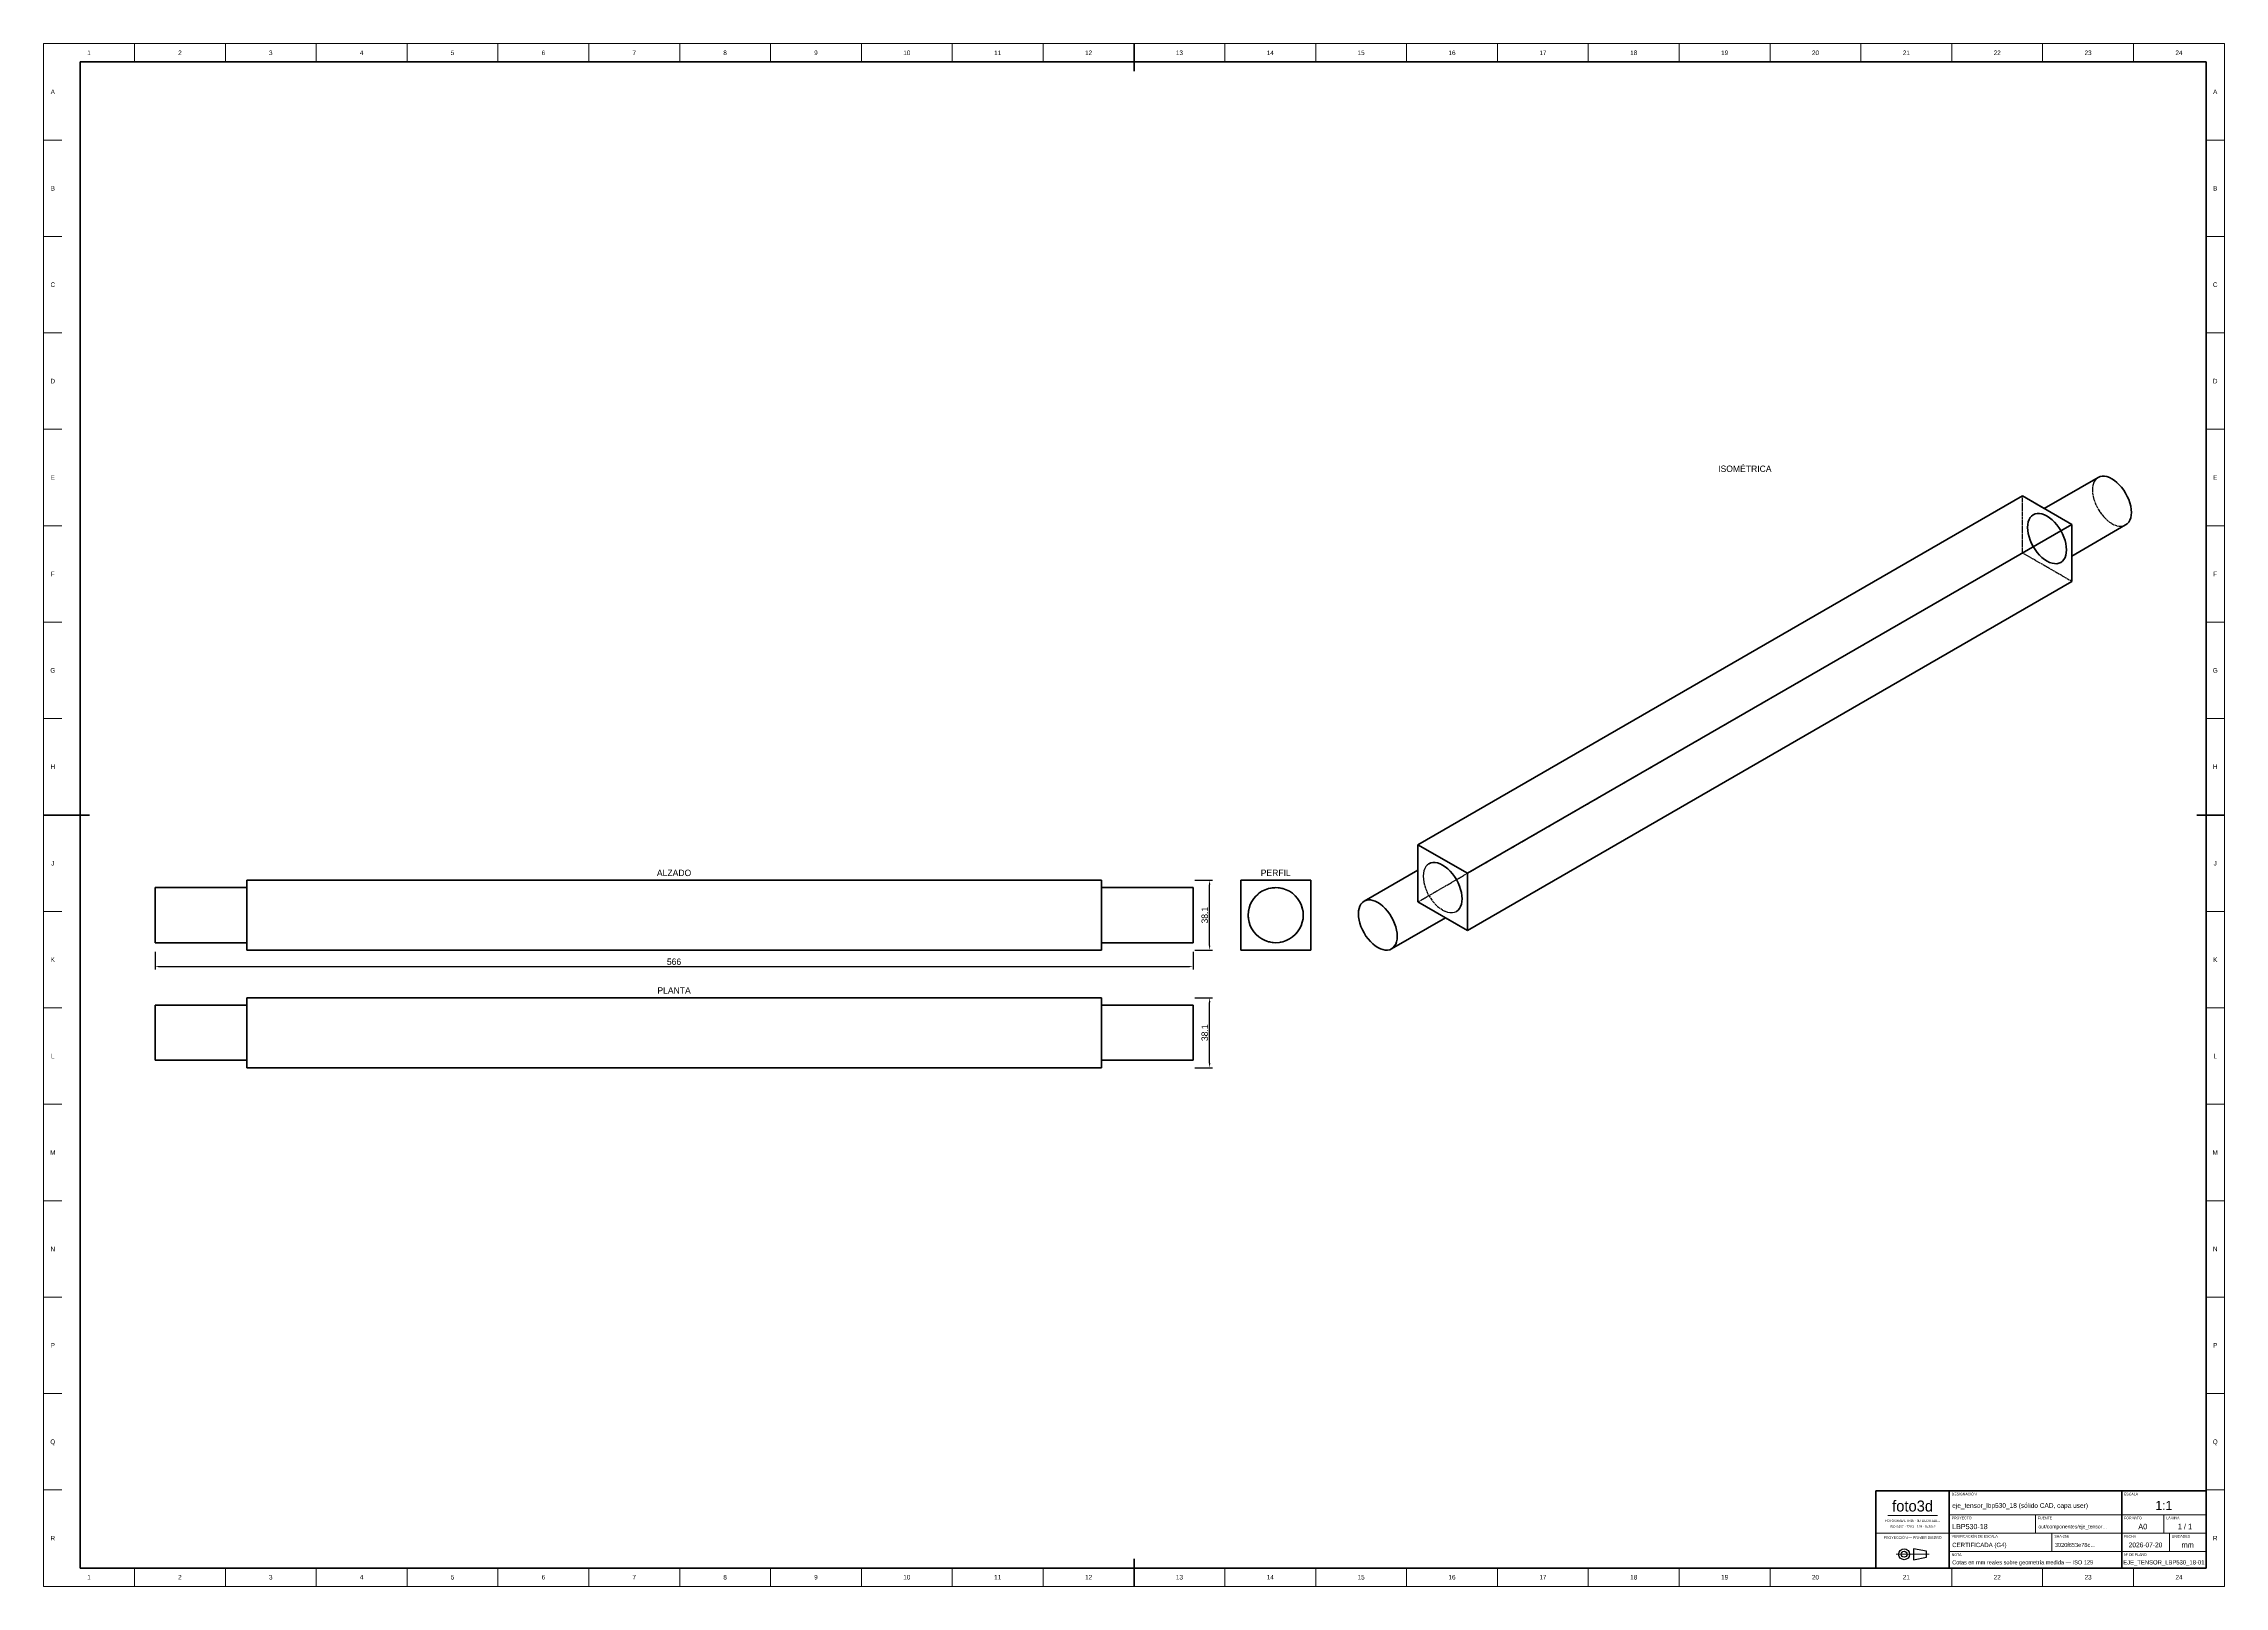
# Model space of a CAD drawing. Header units: millimetres. Extents: x 0 to 1189, y 0 to 841.
import ezdxf
from ezdxf.enums import TextEntityAlignment as Align

# ---------------------------------------------------------------- set-up
doc = ezdxf.new("R2010")
doc.units = ezdxf.units.MM
doc.linetypes.add('DASHED', pattern=[1.524, 1.27, -0.254])
for name, color, linetype, lineweight in [('COTAS', 7, 'CONTINUOUS', 25), ('FINA', 7, 'CONTINUOUS', 18), ('NORMA', 7, 'CONTINUOUS', 70), ('OCULTA', 8, 'DASHED', 25), ('TEXTO', 7, 'CONTINUOUS', 25), ('VISIBLE', 7, 'CONTINUOUS', 50)]:
    doc.layers.add(name, color=color, linetype=linetype, lineweight=lineweight)
doc.dimstyles.new('F3D_1000', dxfattribs={"dimtxt": 3.5, "dimasz": 2.5, "dimexe": 1.5, "dimexo": 1, "dimgap": 0.9, "dimtad": 1, "dimdec": 1, "dimdsep": 46, "dimcen": 2.5, "dimazin": 3, "dimtfac": 1, "dimtmove": 0, "dimatfit": 3})

msp = doc.modelspace()

# ---------------------------------------------------------------- linework, layer by layer
at = {"layer": 'FINA'}
for p, q in [((49.54, 831), (49.54, 841)), ((99.08, 831), (99.08, 841)), ((148.62, 831), (148.62, 841)), ((198.17, 831), (198.17, 841)), ((247.71, 831), (247.71, 841)), ((297.25, 831), (297.25, 841)), ((346.79, 831), (346.79, 841)), ((396.33, 831), (396.33, 841)), ((445.88, 831), (445.88, 841)), ((495.42, 831), (495.42, 841)), ((544.96, 831), (544.96, 841)), ((594.5, 831), (594.5, 841)), ((644.04, 831), (644.04, 841)), ((693.58, 831), (693.58, 841)), ((743.12, 831), (743.12, 841)), ((792.67, 831), (792.67, 841)), ((842.21, 831), (842.21, 841)), ((891.75, 831), (891.75, 841)), ((941.29, 831), (941.29, 841)), ((990.83, 831), (990.83, 841)), ((1040.38, 831), (1040.38, 841)), ((1089.92, 831), (1089.92, 841)), ((1139.46, 831), (1139.46, 841)), ((0, 788.44), (10, 788.44)), ((1179, 788.44), (1189, 788.44)), ((0, 735.88), (10, 735.88)), ((1179, 735.88), (1189, 735.88)), ((0, 683.31), (10, 683.31)), ((1179, 683.31), (1189, 683.31)), ((0, 630.75), (10, 630.75)), ((1179, 630.75), (1189, 630.75)), ((0, 578.19), (10, 578.19)), ((1179, 578.19), (1189, 578.19)), ((0, 525.62), (10, 525.62)), ((1179, 525.62), (1189, 525.62)), ((0, 473.06), (10, 473.06)), ((1179, 473.06), (1189, 473.06)), ((0, 420.5), (10, 420.5)), ((1179, 420.5), (1189, 420.5)), ((0, 367.94), (10, 367.94)), ((1179, 367.94), (1189, 367.94)), ((0, 315.38), (10, 315.38)), ((1179, 315.38), (1189, 315.38)), ((0, 262.81), (10, 262.81)), ((1179, 262.81), (1189, 262.81)), ((0, 210.25), (10, 210.25)), ((1179, 210.25), (1189, 210.25)), ((0, 157.69), (10, 157.69)), ((1179, 157.69), (1189, 157.69)), ((0, 105.12), (10, 105.12)), ((1179, 105.12), (1189, 105.12)), ((0, 52.56), (10, 52.56)), ((1179, 52.56), (1189, 52.56)), ((1005.5, 38.6), (1032.5, 38.6)), ((1039, 39), (1133, 39)), ((1086, 29), (1086, 39)), ((1133, 39), (1179, 39)), ((1156, 29), (1156, 39)), ((999, 29), (1039, 29)), ((1039, 29), (1133, 29)), ((1095, 19), (1095, 29)), ((1133, 29), (1179, 29)), ((1159, 19), (1159, 29)), ((1010.03, 17.5), (1027.97, 17.5)), ((1039, 19), (1133, 19)), ((1133, 19), (1179, 19)), ((49.54, 0), (49.54, 10)), ((99.08, 0), (99.08, 10)), ((148.62, 0), (148.62, 10)), ((198.17, 0), (198.17, 10)), ((247.71, 0), (247.71, 10)), ((297.25, 0), (297.25, 10)), ((346.79, 0), (346.79, 10)), ((396.33, 0), (396.33, 10)), ((445.88, 0), (445.88, 10)), ((495.42, 0), (495.42, 10)), ((544.96, 0), (544.96, 10)), ((594.5, 0), (594.5, 10)), ((644.04, 0), (644.04, 10)), ((693.58, 0), (693.58, 10)), ((743.12, 0), (743.12, 10)), ((792.67, 0), (792.67, 10)), ((842.21, 0), (842.21, 10)), ((891.75, 0), (891.75, 10)), ((941.29, 0), (941.29, 10)), ((990.83, 0), (990.83, 10)), ((1040.38, 0), (1040.38, 10)), ((1089.92, 0), (1089.92, 10)), ((1139.46, 0), (1139.46, 10))]:
    msp.add_line(p, q, dxfattribs=at)
msp.add_lwpolyline([(0, 0), (1189, 0), (1189, 841), (0, 841)], close=True, dxfattribs=at)
at = {"layer": 'NORMA'}
for p, q in [((594.5, 841), (594.5, 826)), ((0, 420.5), (25, 420.5)), ((1189, 420.5), (1174, 420.5)), ((1039, 10), (1039, 52)), ((1133, 10), (1133, 52)), ((594.5, 0), (594.5, 15))]:
    msp.add_line(p, q, dxfattribs=at)
for points in [[(20, 10), (1179, 10), (1179, 831), (20, 831)], [(999, 10), (1179, 10), (1179, 52), (999, 52)]]:
    msp.add_lwpolyline(points, close=True, dxfattribs=at)
at = {"layer": 'OCULTA'}
for p, q in [((1078.84, 563.39), (1078.84, 594.5)), ((1117.15, 599.25), (1117.05, 597.71)), ((1117.05, 597.71), (1117.15, 596.06)), ((1117.42, 600.67), (1117.15, 599.25)), ((1117.15, 596.06), (1117.42, 594.33)), ((1117.86, 601.93), (1117.42, 600.67)), ((1118.48, 603.01), (1117.86, 601.93)), ((1119.25, 603.9), (1118.48, 603.01)), ((1120.16, 604.57), (1119.25, 603.9)), ((1117.42, 594.33), (1117.86, 592.55)), ((1117.86, 592.55), (1118.48, 590.76)), ((1118.48, 590.76), (1119.25, 588.99)), ((1119.25, 588.99), (1120.16, 587.25)), ((1120.16, 587.25), (1121.2, 585.6)), ((1121.2, 585.6), (1122.36, 584.04)), ((1122.36, 584.04), (1123.6, 582.61)), ((1123.6, 582.61), (1124.92, 581.34)), ((1124.92, 581.34), (1126.28, 580.24)), ((1127.66, 579.34), (1126.28, 580.24)), ((1127.66, 579.34), (1129.05, 578.64)), ((1129.05, 578.64), (1130.41, 578.17)), ((1130.41, 578.17), (1131.72, 577.93)), ((1131.72, 577.93), (1132.96, 577.92)), ((1132.96, 577.92), (1134.12, 578.14)), ((1134.12, 578.14), (1135.16, 578.59)), ((749.32, 373.15), (1078.84, 563.39)), ((1105.78, 547.84), (1078.84, 563.39)), ((754.38, 393.24), (753.61, 392.36)), ((755.29, 393.92), (754.38, 393.24)), ((60.73, 380.77), (60.73, 380.9)), ((60.73, 380.39), (60.73, 380.77)), ((110.73, 346.85), (110.73, 384.95)), ((576.73, 384.95), (110.73, 384.95)), ((110.73, 384.95), (110.73, 384.95)), ((110.73, 380.77), (110.73, 380.9)), ((110.73, 380.39), (110.73, 380.77)), ((576.73, 346.85), (576.73, 384.95)), ((576.73, 384.95), (576.73, 384.95)), ((576.73, 380.77), (576.73, 380.9)), ((576.73, 380.39), (576.73, 380.77)), ((626.73, 380.77), (626.73, 380.9)), ((626.73, 380.39), (626.73, 380.77)), ((652.73, 346.85), (652.73, 384.95)), ((690.83, 384.95), (652.73, 384.95)), ((652.73, 384.95), (652.73, 384.95)), ((667.9, 380.39), (669.82, 380.77)), ((667.9, 380.39), (669.82, 380.77)), ((669.82, 380.77), (671.78, 380.9)), ((669.82, 380.77), (671.78, 380.9)), ((671.78, 380.9), (673.74, 380.77)), ((671.78, 380.9), (673.74, 380.77)), ((673.74, 380.77), (675.66, 380.39)), ((673.74, 380.77), (675.66, 380.39)), ((690.83, 346.85), (690.83, 384.95)), ((690.83, 384.95), (690.83, 384.95)), ((752.28, 388.6), (752.19, 387.05)), ((752.19, 387.05), (752.28, 385.4)), ((752.55, 390.01), (752.28, 388.6)), ((752.28, 385.4), (752.55, 383.67)), ((752.99, 391.27), (752.55, 390.01)), ((752.55, 383.67), (752.99, 381.9)), ((753.61, 392.36), (752.99, 391.27)), ((752.99, 381.9), (753.61, 380.11)), ((60.73, 379.76), (60.73, 380.39)), ((60.73, 378.89), (60.73, 379.76)), ((60.73, 377.8), (60.73, 378.89)), ((60.73, 376.5), (60.73, 377.8)), ((60.73, 375.03), (60.73, 376.5)), ((60.73, 373.4), (60.73, 375.03)), ((60.73, 371.64), (60.73, 373.4)), ((60.73, 369.78), (60.73, 371.64)), ((60.73, 367.86), (60.73, 369.78)), ((110.73, 379.76), (110.73, 380.39)), ((110.73, 378.89), (110.73, 379.76)), ((110.73, 377.8), (110.73, 378.89)), ((110.73, 376.5), (110.73, 377.8)), ((110.73, 375.03), (110.73, 376.5)), ((110.73, 373.4), (110.73, 375.03)), ((110.73, 371.64), (110.73, 373.4)), ((110.73, 369.78), (110.73, 371.64)), ((110.73, 367.86), (110.73, 369.78)), ((576.73, 379.76), (576.73, 380.39)), ((576.73, 378.89), (576.73, 379.76)), ((576.73, 377.8), (576.73, 378.89)), ((576.73, 376.5), (576.73, 377.8)), ((576.73, 375.03), (576.73, 376.5)), ((576.73, 373.4), (576.73, 375.03)), ((576.73, 371.64), (576.73, 373.4)), ((576.73, 369.78), (576.73, 371.64)), ((576.73, 367.86), (576.73, 369.78)), ((626.73, 379.76), (626.73, 380.39)), ((626.73, 378.89), (626.73, 379.76)), ((626.73, 377.8), (626.73, 378.89)), ((626.73, 376.5), (626.73, 377.8)), ((626.73, 375.03), (626.73, 376.5)), ((626.73, 373.4), (626.73, 375.03)), ((626.73, 371.64), (626.73, 373.4)), ((626.73, 369.78), (626.73, 371.64)), ((626.73, 367.86), (626.73, 369.78)), ((656.91, 367.86), (657.29, 369.78)), ((656.91, 367.86), (657.29, 369.78)), ((657.29, 369.78), (657.92, 371.64)), ((657.29, 369.78), (657.92, 371.64)), ((657.92, 371.64), (658.79, 373.4)), ((657.92, 371.64), (658.79, 373.4)), ((658.79, 373.4), (659.88, 375.03)), ((658.79, 373.4), (659.88, 375.03)), ((659.88, 375.03), (661.18, 376.5)), ((659.88, 375.03), (661.18, 376.5)), ((661.18, 376.5), (662.65, 377.8)), ((661.18, 376.5), (662.65, 377.8)), ((662.65, 377.8), (664.28, 378.89)), ((662.65, 377.8), (664.28, 378.89)), ((664.28, 378.89), (666.04, 379.76)), ((664.28, 378.89), (666.04, 379.76)), ((666.04, 379.76), (667.9, 380.39)), ((666.04, 379.76), (667.9, 380.39)), ((675.66, 380.39), (677.52, 379.76)), ((675.66, 380.39), (677.52, 379.76)), ((677.52, 379.76), (679.28, 378.89)), ((677.52, 379.76), (679.28, 378.89)), ((679.28, 378.89), (680.91, 377.8)), ((679.28, 378.89), (680.91, 377.8)), ((680.91, 377.8), (682.39, 376.5)), ((680.91, 377.8), (682.39, 376.5)), ((682.39, 376.5), (683.68, 375.03)), ((682.39, 376.5), (683.68, 375.03)), ((683.68, 375.03), (684.77, 373.4)), ((683.68, 375.03), (684.77, 373.4)), ((684.77, 373.4), (685.64, 371.64)), ((684.77, 373.4), (685.64, 371.64)), ((685.64, 371.64), (686.27, 369.78)), ((685.64, 371.64), (686.27, 369.78)), ((686.27, 369.78), (686.65, 367.86)), ((686.27, 369.78), (686.65, 367.86)), ((753.61, 380.11), (754.38, 378.33)), ((754.38, 378.33), (755.29, 376.6)), ((755.29, 376.6), (756.34, 374.94)), ((756.34, 374.94), (757.49, 373.38)), ((757.49, 373.38), (758.74, 371.96)), ((758.74, 371.96), (760.05, 370.68)), ((760.05, 370.68), (761.41, 369.58)), ((762.79, 368.68), (761.41, 369.58)), ((762.79, 368.68), (764.18, 367.99)), ((60.73, 365.9), (60.73, 367.86)), ((60.73, 363.94), (60.73, 365.9)), ((60.73, 362.01), (60.73, 363.94)), ((60.73, 360.16), (60.73, 362.01)), ((60.73, 358.4), (60.73, 360.16)), ((60.73, 356.77), (60.73, 358.4)), ((60.73, 355.29), (60.73, 356.77)), ((110.73, 365.9), (110.73, 367.86)), ((110.73, 363.94), (110.73, 365.9)), ((110.73, 362.01), (110.73, 363.94)), ((110.73, 360.16), (110.73, 362.01)), ((110.73, 358.4), (110.73, 360.16)), ((110.73, 356.77), (110.73, 358.4)), ((110.73, 355.29), (110.73, 356.77)), ((576.73, 365.9), (576.73, 367.86)), ((576.73, 363.94), (576.73, 365.9)), ((576.73, 362.01), (576.73, 363.94)), ((576.73, 360.16), (576.73, 362.01)), ((576.73, 358.4), (576.73, 360.16)), ((576.73, 356.77), (576.73, 358.4)), ((576.73, 355.29), (576.73, 356.77)), ((626.73, 365.9), (626.73, 367.86)), ((626.73, 363.94), (626.73, 365.9)), ((626.73, 362.01), (626.73, 363.94)), ((626.73, 360.16), (626.73, 362.01)), ((626.73, 358.4), (626.73, 360.16)), ((626.73, 356.77), (626.73, 358.4)), ((626.73, 355.29), (626.73, 356.77)), ((656.78, 365.9), (656.91, 367.86)), ((656.78, 365.9), (656.91, 367.86)), ((656.91, 363.94), (656.78, 365.9)), ((656.91, 363.94), (656.78, 365.9)), ((657.29, 362.01), (656.91, 363.94)), ((657.29, 362.01), (656.91, 363.94)), ((657.92, 360.16), (657.29, 362.01)), ((657.92, 360.16), (657.29, 362.01)), ((658.79, 358.4), (657.92, 360.16)), ((658.79, 358.4), (657.92, 360.16)), ((659.88, 356.77), (658.79, 358.4)), ((659.88, 356.77), (658.79, 358.4)), ((661.18, 355.29), (659.88, 356.77)), ((661.18, 355.29), (659.88, 356.77)), ((683.68, 356.77), (682.39, 355.29)), ((683.68, 356.77), (682.39, 355.29)), ((684.77, 358.4), (683.68, 356.77)), ((684.77, 358.4), (683.68, 356.77)), ((685.64, 360.16), (684.77, 358.4)), ((685.64, 360.16), (684.77, 358.4)), ((686.27, 362.01), (685.64, 360.16)), ((686.27, 362.01), (685.64, 360.16)), ((686.65, 363.94), (686.27, 362.01)), ((686.65, 363.94), (686.27, 362.01)), ((686.65, 367.86), (686.78, 365.9)), ((686.65, 367.86), (686.78, 365.9)), ((686.78, 365.9), (686.65, 363.94)), ((686.78, 365.9), (686.65, 363.94)), ((764.18, 367.99), (765.54, 367.51)), ((765.54, 367.51), (766.85, 367.27)), ((766.85, 367.27), (768.1, 367.26)), ((768.1, 367.26), (769.25, 367.48)), ((769.25, 367.48), (770.29, 367.94)), ((60.73, 354), (60.73, 355.29)), ((60.73, 352.91), (60.73, 354)), ((60.73, 352.04), (60.73, 352.91)), ((60.73, 351.41), (60.73, 352.04)), ((60.73, 351.03), (60.73, 351.41)), ((60.73, 350.9), (60.73, 351.03)), ((110.73, 354), (110.73, 355.29)), ((110.73, 352.91), (110.73, 354)), ((110.73, 352.04), (110.73, 352.91)), ((110.73, 351.41), (110.73, 352.04)), ((110.73, 351.03), (110.73, 351.41)), ((110.73, 350.9), (110.73, 351.03)), ((576.73, 346.85), (110.73, 346.85)), ((110.73, 346.85), (110.73, 346.85)), ((576.73, 354), (576.73, 355.29)), ((576.73, 352.91), (576.73, 354)), ((576.73, 352.04), (576.73, 352.91)), ((576.73, 351.41), (576.73, 352.04)), ((576.73, 351.03), (576.73, 351.41)), ((576.73, 350.9), (576.73, 351.03)), ((576.73, 346.85), (576.73, 346.85)), ((626.73, 354), (626.73, 355.29)), ((626.73, 352.91), (626.73, 354)), ((626.73, 352.04), (626.73, 352.91)), ((626.73, 351.41), (626.73, 352.04)), ((626.73, 351.03), (626.73, 351.41)), ((626.73, 350.9), (626.73, 351.03)), ((690.83, 346.85), (652.73, 346.85)), ((652.73, 346.85), (652.73, 346.85)), ((662.65, 354), (661.18, 355.29)), ((662.65, 354), (661.18, 355.29)), ((664.28, 352.91), (662.65, 354)), ((664.28, 352.91), (662.65, 354)), ((666.04, 352.04), (664.28, 352.91)), ((666.04, 352.04), (664.28, 352.91)), ((667.9, 351.41), (666.04, 352.04)), ((667.9, 351.41), (666.04, 352.04)), ((669.82, 351.03), (667.9, 351.41)), ((669.82, 351.03), (667.9, 351.41)), ((671.78, 350.9), (669.82, 351.03)), ((671.78, 350.9), (669.82, 351.03)), ((671.78, 350.9), (673.74, 351.03)), ((671.78, 350.9), (673.74, 351.03)), ((675.66, 351.41), (673.74, 351.03)), ((675.66, 351.41), (673.74, 351.03)), ((677.52, 352.04), (675.66, 351.41)), ((677.52, 352.04), (675.66, 351.41)), ((679.28, 352.91), (677.52, 352.04)), ((679.28, 352.91), (677.52, 352.04)), ((680.91, 354), (679.28, 352.91)), ((680.91, 354), (679.28, 352.91)), ((682.39, 355.29), (680.91, 354)), ((682.39, 355.29), (680.91, 354)), ((690.83, 346.85), (690.83, 346.85)), ((60.73, 316.67), (60.73, 316.8)), ((60.73, 316.29), (60.73, 316.67)), ((60.73, 315.66), (60.73, 316.29)), ((60.73, 314.79), (60.73, 315.66)), ((60.73, 313.7), (60.73, 314.79)), ((60.73, 312.4), (60.73, 313.7)), ((60.73, 310.93), (60.73, 312.4)), ((60.73, 309.3), (60.73, 310.93)), ((60.73, 307.54), (60.73, 309.3)), ((576.73, 320.85), (110.73, 320.85)), ((110.73, 320.85), (110.73, 282.75)), ((110.73, 320.85), (110.73, 320.85)), ((110.73, 316.67), (110.73, 316.8)), ((110.73, 316.29), (110.73, 316.67)), ((110.73, 315.66), (110.73, 316.29)), ((110.73, 314.79), (110.73, 315.66)), ((110.73, 313.7), (110.73, 314.79)), ((110.73, 312.4), (110.73, 313.7)), ((110.73, 310.93), (110.73, 312.4)), ((110.73, 309.3), (110.73, 310.93)), ((110.73, 307.54), (110.73, 309.3)), ((576.73, 282.75), (576.73, 320.85)), ((576.73, 320.85), (576.73, 320.85)), ((576.73, 316.67), (576.73, 316.8)), ((576.73, 316.29), (576.73, 316.67)), ((576.73, 315.66), (576.73, 316.29)), ((576.73, 314.79), (576.73, 315.66)), ((576.73, 313.7), (576.73, 314.79)), ((576.73, 312.4), (576.73, 313.7)), ((576.73, 310.93), (576.73, 312.4)), ((576.73, 309.3), (576.73, 310.93)), ((576.73, 307.54), (576.73, 309.3)), ((626.73, 316.67), (626.73, 316.8)), ((626.73, 316.29), (626.73, 316.67)), ((626.73, 315.66), (626.73, 316.29)), ((626.73, 314.79), (626.73, 315.66)), ((626.73, 313.7), (626.73, 314.79)), ((626.73, 312.4), (626.73, 313.7)), ((626.73, 310.93), (626.73, 312.4)), ((626.73, 309.3), (626.73, 310.93)), ((626.73, 307.54), (626.73, 309.3)), ((60.73, 305.68), (60.73, 307.54)), ((60.73, 303.76), (60.73, 305.68)), ((60.73, 301.8), (60.73, 303.76)), ((60.73, 301.8), (60.73, 299.84)), ((60.73, 297.91), (60.73, 299.84)), ((60.73, 296.06), (60.73, 297.91)), ((110.73, 305.68), (110.73, 307.54)), ((110.73, 303.76), (110.73, 305.68)), ((110.73, 301.8), (110.73, 303.76)), ((110.73, 301.8), (110.73, 299.84)), ((110.73, 297.91), (110.73, 299.84)), ((110.73, 296.06), (110.73, 297.91)), ((576.73, 305.68), (576.73, 307.54)), ((576.73, 303.76), (576.73, 305.68)), ((576.73, 301.8), (576.73, 303.76)), ((576.73, 301.8), (576.73, 299.84)), ((576.73, 297.91), (576.73, 299.84)), ((576.73, 296.06), (576.73, 297.91)), ((626.73, 305.68), (626.73, 307.54)), ((626.73, 303.76), (626.73, 305.68)), ((626.73, 301.8), (626.73, 303.76)), ((626.73, 301.8), (626.73, 299.84)), ((626.73, 297.91), (626.73, 299.84)), ((626.73, 296.06), (626.73, 297.91)), ((60.73, 294.3), (60.73, 296.06)), ((60.73, 292.67), (60.73, 294.3)), ((60.73, 291.19), (60.73, 292.67)), ((60.73, 289.9), (60.73, 291.19)), ((60.73, 288.81), (60.73, 289.9)), ((60.73, 287.94), (60.73, 288.81)), ((60.73, 287.31), (60.73, 287.94)), ((60.73, 286.93), (60.73, 287.31)), ((60.73, 286.8), (60.73, 286.93)), ((110.73, 294.3), (110.73, 296.06)), ((110.73, 292.67), (110.73, 294.3)), ((110.73, 291.19), (110.73, 292.67)), ((110.73, 289.9), (110.73, 291.19)), ((110.73, 288.81), (110.73, 289.9)), ((110.73, 287.94), (110.73, 288.81)), ((110.73, 287.31), (110.73, 287.94)), ((110.73, 286.93), (110.73, 287.31)), ((110.73, 286.8), (110.73, 286.93)), ((576.73, 294.3), (576.73, 296.06)), ((576.73, 292.67), (576.73, 294.3)), ((576.73, 291.19), (576.73, 292.67)), ((576.73, 289.9), (576.73, 291.19)), ((576.73, 288.81), (576.73, 289.9)), ((576.73, 287.94), (576.73, 288.81)), ((576.73, 287.31), (576.73, 287.94)), ((576.73, 286.93), (576.73, 287.31)), ((576.73, 286.8), (576.73, 286.93)), ((626.73, 294.3), (626.73, 296.06)), ((626.73, 292.67), (626.73, 294.3)), ((626.73, 291.19), (626.73, 292.67)), ((626.73, 289.9), (626.73, 291.19)), ((626.73, 288.81), (626.73, 289.9)), ((626.73, 287.94), (626.73, 288.81)), ((626.73, 287.31), (626.73, 287.94)), ((626.73, 286.93), (626.73, 287.31)), ((626.73, 286.8), (626.73, 286.93)), ((576.73, 282.75), (110.73, 282.75)), ((110.73, 282.75), (110.73, 282.75)), ((576.73, 282.75), (576.73, 282.75))]:
    msp.add_line(p, q, dxfattribs=at)
at = {"layer": 'TEXTO'}
msp.add_lwpolyline([(1019.46, 14.51), (1026.59, 15.89), (1026.59, 19.11), (1019.46, 20.49)], close=True, dxfattribs=at)
for radius in [2.99, 1.61]:
    msp.add_circle((1014.4, 17.5), radius, dxfattribs=at)
at = {"layer": 'VISIBLE'}
for p, q in [((749.32, 404.26), (1078.84, 594.5)), ((749.32, 404.26), (1078.84, 594.5)), ((1105.78, 578.95), (1078.84, 594.5)), ((1078.84, 594.5), (1078.84, 594.5)), ((1078.84, 594.5), (1078.84, 594.5)), ((1078.84, 594.5), (1090.78, 587.61)), ((1090.78, 587.61), (1120.16, 604.57)), ((1121.2, 605.03), (1120.16, 604.57)), ((1120.16, 604.57), (1121.2, 605.03)), ((1120.16, 604.57), (1120.16, 604.57)), ((1122.36, 605.25), (1121.2, 605.03)), ((1121.2, 605.03), (1122.36, 605.25)), ((1121.2, 605.03), (1121.2, 605.03)), ((1121.2, 605.03), (1121.2, 605.03)), ((1123.6, 605.24), (1122.36, 605.25)), ((1122.36, 605.25), (1122.36, 605.25)), ((1122.36, 605.25), (1122.36, 605.25)), ((1122.36, 605.25), (1123.6, 605.24)), ((1124.92, 605), (1123.6, 605.24)), ((1123.6, 605.24), (1123.6, 605.24)), ((1123.6, 605.24), (1123.6, 605.24)), ((1123.6, 605.24), (1124.92, 605)), ((1126.28, 604.53), (1124.92, 605)), ((1124.92, 605), (1124.92, 605)), ((1124.92, 605), (1124.92, 605)), ((1124.92, 605), (1126.28, 604.53)), ((1127.66, 603.83), (1126.28, 604.53)), ((1126.28, 604.53), (1126.28, 604.53)), ((1126.28, 604.53), (1127.66, 603.83)), ((1129.05, 602.93), (1127.66, 603.83)), ((1127.66, 603.83), (1127.66, 603.83)), ((1127.66, 603.83), (1129.05, 602.93)), ((1130.41, 601.83), (1129.05, 602.93)), ((1129.05, 602.93), (1129.05, 602.93)), ((1129.05, 602.93), (1130.41, 601.83)), ((1131.72, 600.56), (1130.41, 601.83)), ((1130.41, 601.83), (1130.41, 601.83)), ((1130.41, 601.83), (1131.72, 600.56)), ((1132.96, 599.13), (1131.72, 600.56)), ((1131.72, 600.56), (1131.72, 600.56)), ((1131.72, 600.56), (1132.96, 599.13)), ((1134.12, 597.57), (1132.96, 599.13)), ((1132.96, 599.13), (1132.96, 599.13)), ((1132.96, 599.13), (1134.12, 597.57)), ((1135.16, 595.91), (1134.12, 597.57)), ((1134.12, 597.57), (1134.12, 597.57)), ((1134.12, 597.57), (1135.16, 595.91)), ((1136.08, 594.18), (1135.16, 595.91)), ((1135.16, 595.91), (1135.16, 595.91)), ((1135.16, 595.91), (1136.08, 594.18)), ((1083.89, 583.49), (1083.12, 582.6)), ((1084.81, 584.16), (1083.89, 583.49)), ((1085.85, 584.62), (1084.81, 584.16)), ((1087, 584.84), (1085.85, 584.62)), ((1088.25, 584.83), (1087, 584.84)), ((1089.56, 584.59), (1088.25, 584.83)), ((1090.92, 584.11), (1089.56, 584.59)), ((1090.78, 587.61), (1090.78, 587.61)), ((1090.78, 587.61), (1090.78, 587.61)), ((1090.78, 587.61), (1090.78, 587.61)), ((1090.78, 587.61), (1090.78, 587.61)), ((1090.78, 587.61), (1090.78, 587.61)), ((1090.78, 587.61), (1090.78, 587.61)), ((1090.78, 587.61), (1090.78, 587.61)), ((1090.78, 587.61), (1090.78, 587.61)), ((1090.78, 587.61), (1090.78, 587.61)), ((1090.78, 587.61), (1090.78, 587.61)), ((1090.78, 587.61), (1090.78, 587.61)), ((1092.31, 583.42), (1090.92, 584.11)), ((1093.69, 582.52), (1092.31, 583.42)), ((1136.85, 592.4), (1136.08, 594.18)), ((1136.08, 594.18), (1136.08, 594.18)), ((1136.08, 594.18), (1136.85, 592.4)), ((1137.46, 590.61), (1136.85, 592.4)), ((1136.85, 592.4), (1136.85, 592.4)), ((1136.85, 592.4), (1137.46, 590.61)), ((1137.91, 588.84), (1137.46, 590.61)), ((1137.46, 590.61), (1137.46, 590.61)), ((1137.46, 590.61), (1137.91, 588.84)), ((1138.18, 587.11), (1137.91, 588.84)), ((1137.91, 588.84), (1137.91, 588.84)), ((1137.91, 588.84), (1138.18, 587.11)), ((1137.91, 582.5), (1138.18, 583.91)), ((1138.18, 583.91), (1137.91, 582.5)), ((1138.27, 585.46), (1138.18, 587.11)), ((1138.18, 587.11), (1138.18, 587.11)), ((1138.18, 587.11), (1138.27, 585.46)), ((1138.18, 583.91), (1138.27, 585.46)), ((1138.27, 585.46), (1138.18, 583.91)), ((1138.18, 583.91), (1138.18, 583.91)), ((1138.27, 585.46), (1138.27, 585.46)), ((776.26, 388.71), (1105.78, 578.95)), ((1081.79, 578.84), (1081.7, 577.3)), ((1081.7, 577.3), (1081.79, 575.64)), ((1082.06, 580.26), (1081.79, 578.84)), ((1081.79, 575.64), (1082.06, 573.92)), ((1082.51, 581.52), (1082.06, 580.26)), ((1082.06, 573.92), (1082.51, 572.14)), ((1083.12, 582.6), (1082.51, 581.52)), ((1082.51, 572.14), (1083.12, 570.35)), ((1095.05, 581.42), (1093.69, 582.52)), ((1096.36, 580.14), (1095.05, 581.42)), ((1097.61, 578.72), (1096.36, 580.14)), ((1098.76, 577.16), (1097.61, 578.72)), ((1099.81, 575.5), (1098.76, 577.16)), ((1100.72, 573.77), (1099.81, 575.5)), ((1101.49, 571.99), (1100.72, 573.77)), ((1102.11, 570.2), (1101.49, 571.99)), ((1105.78, 547.84), (1105.78, 578.95)), ((1135.16, 578.59), (1105.78, 561.63)), ((1135.16, 578.59), (1136.08, 579.27)), ((1136.08, 579.27), (1135.16, 578.59)), ((1135.16, 578.59), (1135.16, 578.59)), ((1136.08, 579.27), (1136.85, 580.16)), ((1136.85, 580.16), (1136.08, 579.27)), ((1136.08, 579.27), (1136.08, 579.27)), ((1136.08, 579.27), (1136.08, 579.27)), ((1136.85, 580.16), (1137.46, 581.24)), ((1137.46, 581.24), (1136.85, 580.16)), ((1136.85, 580.16), (1136.85, 580.16)), ((1136.85, 580.16), (1136.85, 580.16)), ((1137.46, 581.24), (1137.91, 582.5)), ((1137.91, 582.5), (1137.46, 581.24)), ((1137.46, 581.24), (1137.46, 581.24)), ((1137.46, 581.24), (1137.46, 581.24)), ((1137.91, 582.5), (1137.91, 582.5)), ((1137.91, 582.5), (1137.91, 582.5)), ((1083.12, 570.35), (1083.89, 568.57)), ((1083.89, 568.57), (1084.81, 566.84)), ((1084.81, 566.84), (1085.85, 565.18)), ((1085.85, 565.18), (1087, 563.63)), ((1087, 563.63), (1088.25, 562.2)), ((1088.25, 562.2), (1089.56, 560.93)), ((1089.56, 560.93), (1090.92, 559.83)), ((1092.31, 558.92), (1090.92, 559.83)), ((1092.31, 558.92), (1093.69, 558.23)), ((1099.81, 558.18), (1100.72, 558.86)), ((1100.72, 558.86), (1101.49, 559.74)), ((1101.49, 559.74), (1102.11, 560.83)), ((1102.55, 568.43), (1102.11, 570.2)), ((1102.11, 560.83), (1102.55, 562.09)), ((1102.82, 566.7), (1102.55, 568.43)), ((1102.55, 562.09), (1102.82, 563.5)), ((1102.91, 565.05), (1102.82, 566.7)), ((1102.82, 563.5), (1102.91, 565.05)), ((1105.78, 561.63), (1105.78, 561.63)), ((1105.78, 561.63), (1105.78, 561.63)), ((1105.78, 561.63), (1105.78, 561.63)), ((1105.78, 561.63), (1105.78, 561.63)), ((1105.78, 561.63), (1105.78, 561.63)), ((1105.78, 561.63), (1105.78, 561.63)), ((1105.78, 561.63), (1105.78, 561.63)), ((1105.78, 561.63), (1105.78, 561.63)), ((1105.78, 561.63), (1105.78, 561.63)), ((1105.78, 561.63), (1105.78, 561.63)), ((1105.78, 561.63), (1105.78, 561.63)), ((1105.78, 561.63), (1105.78, 547.84)), ((776.26, 357.6), (1105.78, 547.84)), ((1105.78, 547.84), (776.26, 357.6)), ((1093.69, 558.23), (1095.05, 557.76)), ((1095.05, 557.76), (1096.36, 557.51)), ((1096.36, 557.51), (1097.61, 557.5)), ((1097.61, 557.5), (1098.76, 557.73)), ((1098.76, 557.73), (1099.81, 558.18)), ((1105.78, 547.84), (1105.78, 547.84)), ((1105.78, 547.84), (1105.78, 547.84)), ((749.32, 373.15), (749.32, 404.26)), ((749.32, 404.26), (776.26, 388.71)), ((749.32, 390.47), (749.32, 404.26)), ((749.32, 404.26), (749.32, 404.26)), ((749.32, 404.26), (749.32, 404.26)), ((756.34, 394.37), (755.29, 393.92)), ((757.49, 394.6), (756.34, 394.37)), ((758.74, 394.59), (757.49, 394.6)), ((760.05, 394.34), (758.74, 394.59)), ((761.41, 393.87), (760.05, 394.34)), ((762.79, 393.18), (761.41, 393.87)), ((764.18, 392.27), (762.79, 393.18)), ((60.73, 380.9), (60.73, 380.77)), ((60.73, 380.9), (60.73, 380.9)), ((60.73, 380.9), (60.73, 380.9)), ((60.73, 380.9), (110.73, 380.9)), ((60.73, 350.9), (60.73, 380.9)), ((60.73, 380.77), (60.73, 380.39)), ((110.73, 346.85), (110.73, 384.95)), ((576.73, 384.95), (110.73, 384.95)), ((110.73, 380.9), (110.73, 384.95)), ((110.73, 384.95), (110.73, 384.95)), ((110.73, 384.95), (110.73, 384.95)), ((110.73, 384.95), (576.73, 384.95)), ((110.73, 380.9), (110.73, 380.77)), ((110.73, 380.9), (110.73, 380.9)), ((110.73, 380.9), (110.73, 380.9)), ((110.73, 380.9), (110.73, 380.9)), ((110.73, 380.9), (110.73, 380.9)), ((110.73, 380.9), (110.73, 380.9)), ((110.73, 380.9), (110.73, 380.9)), ((110.73, 380.9), (110.73, 380.9)), ((110.73, 380.9), (110.73, 380.9)), ((110.73, 380.9), (110.73, 380.9)), ((110.73, 380.9), (110.73, 380.9)), ((110.73, 380.9), (110.73, 380.9)), ((110.73, 380.9), (110.73, 380.9)), ((110.73, 380.9), (110.73, 380.9)), ((110.73, 380.9), (110.73, 380.9)), ((110.73, 380.9), (110.73, 380.9)), ((110.73, 380.9), (110.73, 380.9)), ((110.73, 380.77), (110.73, 380.39)), ((576.73, 346.85), (576.73, 384.95)), ((576.73, 384.95), (576.73, 384.95)), ((576.73, 384.95), (576.73, 384.95)), ((576.73, 384.95), (576.73, 380.9)), ((576.73, 380.9), (576.73, 380.77)), ((576.73, 380.9), (576.73, 380.9)), ((576.73, 380.9), (576.73, 380.9)), ((576.73, 380.9), (576.73, 380.9)), ((576.73, 380.9), (576.73, 380.9)), ((576.73, 380.9), (576.73, 380.9)), ((576.73, 380.9), (576.73, 380.9)), ((576.73, 380.9), (576.73, 380.9)), ((576.73, 380.9), (576.73, 380.9)), ((576.73, 380.9), (576.73, 380.9)), ((576.73, 380.9), (576.73, 380.9)), ((576.73, 380.9), (576.73, 380.9)), ((576.73, 380.9), (576.73, 380.9)), ((576.73, 380.9), (576.73, 380.9)), ((576.73, 380.9), (576.73, 380.9)), ((576.73, 380.9), (576.73, 380.9)), ((576.73, 380.9), (576.73, 380.9)), ((576.73, 380.9), (626.73, 380.9)), ((576.73, 380.77), (576.73, 380.39)), ((626.73, 380.9), (626.73, 380.77)), ((626.73, 380.9), (626.73, 380.9)), ((626.73, 380.9), (626.73, 380.9)), ((626.73, 380.9), (626.73, 350.9)), ((626.73, 380.77), (626.73, 380.39)), ((652.73, 346.85), (652.73, 384.95)), ((652.73, 384.95), (690.83, 384.95)), ((652.73, 346.85), (652.73, 384.95)), ((652.73, 384.95), (652.73, 384.95)), ((652.73, 384.95), (652.73, 384.95)), ((652.73, 384.95), (690.83, 384.95)), ((667.9, 380.39), (669.82, 380.77)), ((667.9, 380.39), (669.82, 380.77)), ((669.82, 380.77), (671.78, 380.9)), ((669.82, 380.77), (671.78, 380.9)), ((671.78, 380.9), (673.74, 380.77)), ((671.78, 380.9), (673.74, 380.77)), ((673.74, 380.77), (675.66, 380.39)), ((673.74, 380.77), (675.66, 380.39)), ((690.83, 346.85), (690.83, 384.95)), ((690.83, 384.95), (690.83, 384.95)), ((690.83, 384.95), (690.83, 384.95)), ((690.83, 384.95), (690.83, 346.85)), ((719.94, 373.51), (749.32, 390.47)), ((749.32, 390.47), (749.32, 390.47)), ((749.32, 390.47), (749.32, 390.47)), ((749.32, 390.47), (749.32, 390.47)), ((749.32, 390.47), (749.32, 390.47)), ((749.32, 390.47), (749.32, 390.47)), ((749.32, 390.47), (749.32, 390.47)), ((749.32, 390.47), (749.32, 390.47)), ((749.32, 390.47), (749.32, 390.47)), ((749.32, 390.47), (749.32, 390.47)), ((749.32, 390.47), (749.32, 390.47)), ((749.32, 390.47), (749.32, 390.47)), ((765.54, 391.17), (764.18, 392.27)), ((766.85, 389.9), (765.54, 391.17)), ((768.1, 388.47), (766.85, 389.9)), ((769.25, 386.92), (768.1, 388.47)), ((770.29, 385.26), (769.25, 386.92)), ((771.21, 383.53), (770.29, 385.26)), ((771.98, 381.75), (771.21, 383.53)), ((772.59, 379.96), (771.98, 381.75)), ((776.26, 357.6), (776.26, 388.71)), ((60.73, 380.39), (60.73, 379.76)), ((60.73, 379.76), (60.73, 378.89)), ((60.73, 378.89), (60.73, 377.8)), ((60.73, 377.8), (60.73, 376.5)), ((60.73, 376.5), (60.73, 375.03)), ((60.73, 375.03), (60.73, 373.4)), ((60.73, 373.4), (60.73, 371.64)), ((60.73, 371.64), (60.73, 369.78)), ((60.73, 369.78), (60.73, 367.86)), ((110.73, 380.39), (110.73, 379.76)), ((110.73, 379.76), (110.73, 378.89)), ((110.73, 378.89), (110.73, 377.8)), ((110.73, 377.8), (110.73, 376.5)), ((110.73, 376.5), (110.73, 375.03)), ((110.73, 375.03), (110.73, 373.4)), ((110.73, 373.4), (110.73, 371.64)), ((110.73, 371.64), (110.73, 369.78)), ((110.73, 369.78), (110.73, 367.86)), ((576.73, 380.39), (576.73, 379.76)), ((576.73, 379.76), (576.73, 378.89)), ((576.73, 378.89), (576.73, 377.8)), ((576.73, 377.8), (576.73, 376.5)), ((576.73, 376.5), (576.73, 375.03)), ((576.73, 375.03), (576.73, 373.4)), ((576.73, 373.4), (576.73, 371.64)), ((576.73, 371.64), (576.73, 369.78)), ((576.73, 369.78), (576.73, 367.86)), ((626.73, 380.39), (626.73, 379.76)), ((626.73, 379.76), (626.73, 378.89)), ((626.73, 378.89), (626.73, 377.8)), ((626.73, 377.8), (626.73, 376.5)), ((626.73, 376.5), (626.73, 375.03)), ((626.73, 375.03), (626.73, 373.4)), ((626.73, 373.4), (626.73, 371.64)), ((626.73, 371.64), (626.73, 369.78)), ((626.73, 369.78), (626.73, 367.86)), ((656.91, 367.86), (657.29, 369.78)), ((656.91, 367.86), (657.29, 369.78)), ((657.29, 369.78), (657.92, 371.64)), ((657.29, 369.78), (657.92, 371.64)), ((657.92, 371.64), (658.79, 373.4)), ((657.92, 371.64), (658.79, 373.4)), ((658.79, 373.4), (659.88, 375.03)), ((658.79, 373.4), (659.88, 375.03)), ((659.88, 375.03), (661.18, 376.5)), ((659.88, 375.03), (661.18, 376.5)), ((661.18, 376.5), (662.65, 377.8)), ((661.18, 376.5), (662.65, 377.8)), ((662.65, 377.8), (664.28, 378.89)), ((662.65, 377.8), (664.28, 378.89)), ((664.28, 378.89), (666.04, 379.76)), ((664.28, 378.89), (666.04, 379.76)), ((666.04, 379.76), (667.9, 380.39)), ((666.04, 379.76), (667.9, 380.39)), ((675.66, 380.39), (677.52, 379.76)), ((675.66, 380.39), (677.52, 379.76)), ((677.52, 379.76), (679.28, 378.89)), ((677.52, 379.76), (679.28, 378.89)), ((679.28, 378.89), (680.91, 377.8)), ((679.28, 378.89), (680.91, 377.8)), ((680.91, 377.8), (682.39, 376.5)), ((680.91, 377.8), (682.39, 376.5)), ((682.39, 376.5), (683.68, 375.03)), ((682.39, 376.5), (683.68, 375.03)), ((683.68, 375.03), (684.77, 373.4)), ((683.68, 375.03), (684.77, 373.4)), ((684.77, 373.4), (685.64, 371.64)), ((684.77, 373.4), (685.64, 371.64)), ((685.64, 371.64), (686.27, 369.78)), ((685.64, 371.64), (686.27, 369.78)), ((686.27, 369.78), (686.65, 367.86)), ((686.27, 369.78), (686.65, 367.86)), ((717.19, 369.6), (716.92, 368.19)), ((716.92, 368.19), (717.19, 369.6)), ((717.64, 370.86), (717.19, 369.6)), ((717.19, 369.6), (717.64, 370.86)), ((717.19, 369.6), (717.19, 369.6)), ((717.19, 369.6), (717.19, 369.6)), ((718.25, 371.94), (717.64, 370.86)), ((717.64, 370.86), (718.25, 371.94)), ((717.64, 370.86), (717.64, 370.86)), ((717.64, 370.86), (717.64, 370.86)), ((719.02, 372.83), (718.25, 371.94)), ((718.25, 371.94), (719.02, 372.83)), ((718.25, 371.94), (718.25, 371.94)), ((718.25, 371.94), (718.25, 371.94)), ((719.94, 373.51), (719.02, 372.83)), ((719.02, 372.83), (719.94, 373.51)), ((719.02, 372.83), (719.02, 372.83)), ((719.02, 372.83), (719.02, 372.83)), ((720.98, 373.96), (719.94, 373.51)), ((719.94, 373.51), (719.94, 373.51)), ((722.14, 374.18), (720.98, 373.96)), ((723.38, 374.17), (722.14, 374.18)), ((724.69, 373.93), (723.38, 374.17)), ((726.05, 373.46), (724.69, 373.93)), ((727.44, 372.76), (726.05, 373.46)), ((728.82, 371.86), (727.44, 372.76)), ((730.18, 370.76), (728.82, 371.86)), ((731.5, 369.49), (730.18, 370.76)), ((732.74, 368.06), (731.5, 369.49)), ((749.32, 373.15), (776.26, 357.6)), ((770.29, 367.94), (771.21, 368.61)), ((771.21, 368.61), (771.98, 369.5)), ((771.98, 369.5), (772.59, 370.58)), ((773.04, 378.18), (772.59, 379.96)), ((772.59, 370.58), (773.04, 371.84)), ((773.31, 376.46), (773.04, 378.18)), ((773.04, 371.84), (773.31, 373.26)), ((773.4, 374.8), (773.31, 376.46)), ((773.31, 373.26), (773.4, 374.8)), ((60.73, 367.86), (60.73, 365.9)), ((60.73, 365.9), (60.73, 363.94)), ((60.73, 363.94), (60.73, 362.01)), ((60.73, 362.01), (60.73, 360.16)), ((60.73, 360.16), (60.73, 358.4)), ((60.73, 358.4), (60.73, 356.77)), ((60.73, 356.77), (60.73, 355.29)), ((110.73, 367.86), (110.73, 365.9)), ((110.73, 365.9), (110.73, 363.94)), ((110.73, 363.94), (110.73, 362.01)), ((110.73, 362.01), (110.73, 360.16)), ((110.73, 360.16), (110.73, 358.4)), ((110.73, 358.4), (110.73, 356.77)), ((110.73, 356.77), (110.73, 355.29)), ((576.73, 367.86), (576.73, 365.9)), ((576.73, 365.9), (576.73, 363.94)), ((576.73, 363.94), (576.73, 362.01)), ((576.73, 362.01), (576.73, 360.16)), ((576.73, 360.16), (576.73, 358.4)), ((576.73, 358.4), (576.73, 356.77)), ((576.73, 356.77), (576.73, 355.29)), ((626.73, 367.86), (626.73, 365.9)), ((626.73, 365.9), (626.73, 363.94)), ((626.73, 363.94), (626.73, 362.01)), ((626.73, 362.01), (626.73, 360.16)), ((626.73, 360.16), (626.73, 358.4)), ((626.73, 358.4), (626.73, 356.77)), ((626.73, 356.77), (626.73, 355.29)), ((656.78, 365.9), (656.91, 367.86)), ((656.78, 365.9), (656.91, 367.86)), ((656.91, 363.94), (656.78, 365.9)), ((656.91, 363.94), (656.78, 365.9)), ((657.29, 362.01), (656.91, 363.94)), ((657.29, 362.01), (656.91, 363.94)), ((657.92, 360.16), (657.29, 362.01)), ((657.92, 360.16), (657.29, 362.01)), ((658.79, 358.4), (657.92, 360.16)), ((658.79, 358.4), (657.92, 360.16)), ((659.88, 356.77), (658.79, 358.4)), ((659.88, 356.77), (658.79, 358.4)), ((661.18, 355.29), (659.88, 356.77)), ((661.18, 355.29), (659.88, 356.77)), ((683.68, 356.77), (682.39, 355.29)), ((683.68, 356.77), (682.39, 355.29)), ((684.77, 358.4), (683.68, 356.77)), ((684.77, 358.4), (683.68, 356.77)), ((685.64, 360.16), (684.77, 358.4)), ((685.64, 360.16), (684.77, 358.4)), ((686.27, 362.01), (685.64, 360.16)), ((686.27, 362.01), (685.64, 360.16)), ((686.65, 363.94), (686.27, 362.01)), ((686.65, 363.94), (686.27, 362.01)), ((686.65, 367.86), (686.78, 365.9)), ((686.65, 367.86), (686.78, 365.9)), ((686.78, 365.9), (686.65, 363.94)), ((686.78, 365.9), (686.65, 363.94)), ((716.92, 368.19), (716.83, 366.64)), ((716.83, 366.64), (716.92, 368.19)), ((716.83, 366.64), (716.92, 364.99)), ((716.92, 364.99), (716.83, 366.64)), ((716.83, 366.64), (716.83, 366.64)), ((716.92, 368.19), (716.92, 368.19)), ((716.92, 364.99), (717.19, 363.26)), ((717.19, 363.26), (716.92, 364.99)), ((716.92, 364.99), (716.92, 364.99)), ((717.19, 363.26), (717.64, 361.49)), ((717.64, 361.49), (717.19, 363.26)), ((717.19, 363.26), (717.19, 363.26)), ((717.64, 361.49), (718.25, 359.7)), ((718.25, 359.7), (717.64, 361.49)), ((717.64, 361.49), (717.64, 361.49)), ((718.25, 359.7), (719.02, 357.92)), ((719.02, 357.92), (718.25, 359.7)), ((718.25, 359.7), (718.25, 359.7)), ((719.02, 357.92), (719.94, 356.19)), ((719.94, 356.19), (719.02, 357.92)), ((719.02, 357.92), (719.02, 357.92)), ((733.9, 366.5), (732.74, 368.06)), ((734.94, 364.85), (733.9, 366.5)), ((735.85, 363.11), (734.94, 364.85)), ((764.32, 364.49), (734.94, 347.53)), ((736.62, 361.34), (735.85, 363.11)), ((737.24, 359.55), (736.62, 361.34)), ((737.68, 357.77), (737.24, 359.55)), ((737.95, 356.04), (737.68, 357.77)), ((776.26, 357.6), (764.32, 364.49)), ((764.32, 364.49), (764.32, 364.49)), ((764.32, 364.49), (764.32, 364.49)), ((764.32, 364.49), (764.32, 364.49)), ((764.32, 364.49), (764.32, 364.49)), ((764.32, 364.49), (764.32, 364.49)), ((764.32, 364.49), (764.32, 364.49)), ((764.32, 364.49), (764.32, 364.49)), ((764.32, 364.49), (764.32, 364.49)), ((764.32, 364.49), (764.32, 364.49)), ((764.32, 364.49), (764.32, 364.49)), ((764.32, 364.49), (764.32, 364.49)), ((776.26, 357.6), (776.26, 357.6)), ((776.26, 357.6), (776.26, 357.6)), ((60.73, 355.29), (60.73, 354)), ((60.73, 354), (60.73, 352.91)), ((60.73, 352.91), (60.73, 352.04)), ((60.73, 352.04), (60.73, 351.41)), ((60.73, 351.41), (60.73, 351.03)), ((60.73, 350.9), (60.73, 351.03)), ((110.73, 350.9), (60.73, 350.9)), ((60.73, 350.9), (60.73, 350.9)), ((60.73, 350.9), (60.73, 350.9)), ((110.73, 355.29), (110.73, 354)), ((110.73, 354), (110.73, 352.91)), ((110.73, 352.91), (110.73, 352.04)), ((110.73, 352.04), (110.73, 351.41)), ((110.73, 351.41), (110.73, 351.03)), ((110.73, 350.9), (110.73, 351.03)), ((110.73, 346.85), (110.73, 350.9)), ((110.73, 350.9), (110.73, 350.9)), ((110.73, 350.9), (110.73, 350.9)), ((110.73, 350.9), (110.73, 350.9)), ((110.73, 350.9), (110.73, 350.9)), ((110.73, 350.9), (110.73, 350.9)), ((110.73, 350.9), (110.73, 350.9)), ((110.73, 350.9), (110.73, 350.9)), ((110.73, 350.9), (110.73, 350.9)), ((110.73, 350.9), (110.73, 350.9)), ((110.73, 350.9), (110.73, 350.9)), ((110.73, 350.9), (110.73, 350.9)), ((110.73, 350.9), (110.73, 350.9)), ((110.73, 350.9), (110.73, 350.9)), ((110.73, 350.9), (110.73, 350.9)), ((110.73, 350.9), (110.73, 350.9)), ((110.73, 350.9), (110.73, 350.9)), ((576.73, 346.85), (110.73, 346.85)), ((576.73, 346.85), (110.73, 346.85)), ((110.73, 346.85), (110.73, 346.85)), ((110.73, 346.85), (110.73, 346.85)), ((576.73, 355.29), (576.73, 354)), ((576.73, 354), (576.73, 352.91)), ((576.73, 352.91), (576.73, 352.04)), ((576.73, 352.04), (576.73, 351.41)), ((576.73, 351.41), (576.73, 351.03)), ((576.73, 350.9), (576.73, 351.03)), ((626.73, 350.9), (576.73, 350.9)), ((576.73, 350.9), (576.73, 350.9)), ((576.73, 350.9), (576.73, 350.9)), ((576.73, 350.9), (576.73, 350.9)), ((576.73, 350.9), (576.73, 350.9)), ((576.73, 350.9), (576.73, 350.9)), ((576.73, 350.9), (576.73, 350.9)), ((576.73, 350.9), (576.73, 350.9)), ((576.73, 350.9), (576.73, 350.9)), ((576.73, 350.9), (576.73, 350.9)), ((576.73, 350.9), (576.73, 350.9)), ((576.73, 350.9), (576.73, 350.9)), ((576.73, 350.9), (576.73, 350.9)), ((576.73, 350.9), (576.73, 350.9)), ((576.73, 350.9), (576.73, 350.9)), ((576.73, 350.9), (576.73, 350.9)), ((576.73, 350.9), (576.73, 350.9)), ((576.73, 350.9), (576.73, 346.85)), ((576.73, 346.85), (576.73, 346.85)), ((576.73, 346.85), (576.73, 346.85)), ((626.73, 355.29), (626.73, 354)), ((626.73, 354), (626.73, 352.91)), ((626.73, 352.91), (626.73, 352.04)), ((626.73, 352.04), (626.73, 351.41)), ((626.73, 351.41), (626.73, 351.03)), ((626.73, 350.9), (626.73, 351.03)), ((626.73, 350.9), (626.73, 350.9)), ((626.73, 350.9), (626.73, 350.9)), ((652.73, 346.85), (690.83, 346.85)), ((652.73, 346.85), (652.73, 346.85)), ((690.83, 346.85), (652.73, 346.85)), ((652.73, 346.85), (652.73, 346.85)), ((662.65, 354), (661.18, 355.29)), ((662.65, 354), (661.18, 355.29)), ((664.28, 352.91), (662.65, 354)), ((664.28, 352.91), (662.65, 354)), ((666.04, 352.04), (664.28, 352.91)), ((666.04, 352.04), (664.28, 352.91)), ((667.9, 351.41), (666.04, 352.04)), ((667.9, 351.41), (666.04, 352.04)), ((669.82, 351.03), (667.9, 351.41)), ((669.82, 351.03), (667.9, 351.41)), ((671.78, 350.9), (669.82, 351.03)), ((671.78, 350.9), (669.82, 351.03)), ((671.78, 350.9), (673.74, 351.03)), ((671.78, 350.9), (673.74, 351.03)), ((675.66, 351.41), (673.74, 351.03)), ((675.66, 351.41), (673.74, 351.03)), ((677.52, 352.04), (675.66, 351.41)), ((677.52, 352.04), (675.66, 351.41)), ((679.28, 352.91), (677.52, 352.04)), ((679.28, 352.91), (677.52, 352.04)), ((680.91, 354), (679.28, 352.91)), ((680.91, 354), (679.28, 352.91)), ((682.39, 355.29), (680.91, 354)), ((682.39, 355.29), (680.91, 354)), ((690.83, 346.85), (690.83, 346.85)), ((690.83, 346.85), (690.83, 346.85)), ((719.94, 356.19), (720.98, 354.53)), ((720.98, 354.53), (719.94, 356.19)), ((719.94, 356.19), (719.94, 356.19)), ((720.98, 354.53), (722.14, 352.97)), ((722.14, 352.97), (720.98, 354.53)), ((720.98, 354.53), (720.98, 354.53)), ((722.14, 352.97), (723.38, 351.54)), ((723.38, 351.54), (722.14, 352.97)), ((722.14, 352.97), (722.14, 352.97)), ((723.38, 351.54), (724.69, 350.27)), ((724.69, 350.27), (723.38, 351.54)), ((723.38, 351.54), (723.38, 351.54)), ((724.69, 350.27), (726.05, 349.17)), ((724.69, 350.27), (724.69, 350.27)), ((726.05, 349.17), (724.69, 350.27)), ((727.44, 348.27), (726.05, 349.17)), ((727.44, 348.27), (726.05, 349.17)), ((726.05, 349.17), (726.05, 349.17)), ((727.44, 348.27), (728.82, 347.57)), ((728.82, 347.57), (727.44, 348.27)), ((727.44, 348.27), (727.44, 348.27)), ((728.82, 347.57), (730.18, 347.1)), ((730.18, 347.1), (728.82, 347.57)), ((728.82, 347.57), (728.82, 347.57)), ((730.18, 347.1), (731.5, 346.86)), ((731.5, 346.86), (730.18, 347.1)), ((730.18, 347.1), (730.18, 347.1)), ((730.18, 347.1), (730.18, 347.1)), ((731.5, 346.86), (732.74, 346.85)), ((732.74, 346.85), (731.5, 346.86)), ((731.5, 346.86), (731.5, 346.86)), ((731.5, 346.86), (731.5, 346.86)), ((732.74, 346.85), (733.9, 347.07)), ((733.9, 347.07), (732.74, 346.85)), ((732.74, 346.85), (732.74, 346.85)), ((732.74, 346.85), (732.74, 346.85)), ((733.9, 347.07), (734.94, 347.53)), ((734.94, 347.53), (733.9, 347.07)), ((733.9, 347.07), (733.9, 347.07)), ((733.9, 347.07), (733.9, 347.07)), ((734.94, 347.53), (735.85, 348.2)), ((734.94, 347.53), (734.94, 347.53)), ((735.85, 348.2), (736.62, 349.09)), ((736.62, 349.09), (737.24, 350.17)), ((737.24, 350.17), (737.68, 351.43)), ((737.68, 351.43), (737.95, 352.85)), ((738.05, 354.39), (737.95, 356.04)), ((737.95, 352.85), (738.05, 354.39)), ((60.73, 316.8), (60.73, 316.67)), ((60.73, 316.8), (60.73, 316.8)), ((60.73, 316.8), (60.73, 316.8)), ((60.73, 316.8), (110.73, 316.8)), ((60.73, 286.8), (60.73, 316.8)), ((60.73, 316.67), (60.73, 316.29)), ((60.73, 316.29), (60.73, 315.66)), ((60.73, 315.66), (60.73, 314.79)), ((60.73, 314.79), (60.73, 313.7)), ((60.73, 313.7), (60.73, 312.4)), ((60.73, 312.4), (60.73, 310.93)), ((60.73, 310.93), (60.73, 309.3)), ((60.73, 309.3), (60.73, 307.54)), ((576.73, 320.85), (110.73, 320.85)), ((110.73, 320.85), (110.73, 282.75)), ((110.73, 316.8), (110.73, 320.85)), ((110.73, 320.85), (110.73, 320.85)), ((110.73, 320.85), (110.73, 320.85)), ((110.73, 320.85), (576.73, 320.85)), ((110.73, 316.8), (110.73, 316.67)), ((110.73, 316.8), (110.73, 316.8)), ((110.73, 316.8), (110.73, 316.8)), ((110.73, 316.8), (110.73, 316.8)), ((110.73, 316.8), (110.73, 316.8)), ((110.73, 316.8), (110.73, 316.8)), ((110.73, 316.8), (110.73, 316.8)), ((110.73, 316.8), (110.73, 316.8)), ((110.73, 316.8), (110.73, 316.8)), ((110.73, 316.8), (110.73, 316.8)), ((110.73, 316.8), (110.73, 316.8)), ((110.73, 316.8), (110.73, 316.8)), ((110.73, 316.8), (110.73, 316.8)), ((110.73, 316.8), (110.73, 316.8)), ((110.73, 316.8), (110.73, 316.8)), ((110.73, 316.8), (110.73, 316.8)), ((110.73, 316.8), (110.73, 316.8)), ((110.73, 316.67), (110.73, 316.29)), ((110.73, 316.29), (110.73, 315.66)), ((110.73, 315.66), (110.73, 314.79)), ((110.73, 314.79), (110.73, 313.7)), ((110.73, 313.7), (110.73, 312.4)), ((110.73, 312.4), (110.73, 310.93)), ((110.73, 310.93), (110.73, 309.3)), ((110.73, 309.3), (110.73, 307.54)), ((576.73, 282.75), (576.73, 320.85)), ((576.73, 320.85), (576.73, 320.85)), ((576.73, 320.85), (576.73, 320.85)), ((576.73, 320.85), (576.73, 316.8)), ((576.73, 316.8), (576.73, 316.67)), ((576.73, 316.8), (576.73, 316.8)), ((576.73, 316.8), (576.73, 316.8)), ((576.73, 316.8), (576.73, 316.8)), ((576.73, 316.8), (576.73, 316.8)), ((576.73, 316.8), (576.73, 316.8)), ((576.73, 316.8), (576.73, 316.8)), ((576.73, 316.8), (576.73, 316.8)), ((576.73, 316.8), (576.73, 316.8)), ((576.73, 316.8), (576.73, 316.8)), ((576.73, 316.8), (576.73, 316.8)), ((576.73, 316.8), (576.73, 316.8)), ((576.73, 316.8), (576.73, 316.8)), ((576.73, 316.8), (576.73, 316.8)), ((576.73, 316.8), (576.73, 316.8)), ((576.73, 316.8), (576.73, 316.8)), ((576.73, 316.8), (576.73, 316.8)), ((576.73, 316.8), (626.73, 316.8)), ((576.73, 316.67), (576.73, 316.29)), ((576.73, 316.29), (576.73, 315.66)), ((576.73, 315.66), (576.73, 314.79)), ((576.73, 314.79), (576.73, 313.7)), ((576.73, 313.7), (576.73, 312.4)), ((576.73, 312.4), (576.73, 310.93)), ((576.73, 310.93), (576.73, 309.3)), ((576.73, 309.3), (576.73, 307.54)), ((626.73, 316.8), (626.73, 316.67)), ((626.73, 316.8), (626.73, 316.8)), ((626.73, 316.8), (626.73, 316.8)), ((626.73, 316.8), (626.73, 286.8)), ((626.73, 316.67), (626.73, 316.29)), ((626.73, 316.29), (626.73, 315.66)), ((626.73, 315.66), (626.73, 314.79)), ((626.73, 314.79), (626.73, 313.7)), ((626.73, 313.7), (626.73, 312.4)), ((626.73, 312.4), (626.73, 310.93)), ((626.73, 310.93), (626.73, 309.3)), ((626.73, 309.3), (626.73, 307.54)), ((60.73, 307.54), (60.73, 305.68)), ((60.73, 305.68), (60.73, 303.76)), ((60.73, 303.76), (60.73, 301.8)), ((60.73, 301.8), (60.73, 299.84)), ((60.73, 299.84), (60.73, 297.91)), ((60.73, 297.91), (60.73, 296.06)), ((110.73, 307.54), (110.73, 305.68)), ((110.73, 305.68), (110.73, 303.76)), ((110.73, 303.76), (110.73, 301.8)), ((110.73, 301.8), (110.73, 299.84)), ((110.73, 299.84), (110.73, 297.91)), ((110.73, 297.91), (110.73, 296.06)), ((576.73, 307.54), (576.73, 305.68)), ((576.73, 305.68), (576.73, 303.76)), ((576.73, 303.76), (576.73, 301.8)), ((576.73, 301.8), (576.73, 299.84)), ((576.73, 299.84), (576.73, 297.91)), ((576.73, 297.91), (576.73, 296.06)), ((626.73, 307.54), (626.73, 305.68)), ((626.73, 305.68), (626.73, 303.76)), ((626.73, 303.76), (626.73, 301.8)), ((626.73, 301.8), (626.73, 299.84)), ((626.73, 299.84), (626.73, 297.91)), ((626.73, 297.91), (626.73, 296.06)), ((60.73, 296.06), (60.73, 294.3)), ((60.73, 294.3), (60.73, 292.67)), ((60.73, 292.67), (60.73, 291.19)), ((60.73, 291.19), (60.73, 289.9)), ((60.73, 289.9), (60.73, 288.81)), ((60.73, 288.81), (60.73, 287.94)), ((60.73, 287.94), (60.73, 287.31)), ((60.73, 287.31), (60.73, 286.93)), ((60.73, 286.93), (60.73, 286.8)), ((110.73, 286.8), (60.73, 286.8)), ((60.73, 286.8), (60.73, 286.8)), ((60.73, 286.8), (60.73, 286.8)), ((110.73, 296.06), (110.73, 294.3)), ((110.73, 294.3), (110.73, 292.67)), ((110.73, 292.67), (110.73, 291.19)), ((110.73, 291.19), (110.73, 289.9)), ((110.73, 289.9), (110.73, 288.81)), ((110.73, 288.81), (110.73, 287.94)), ((110.73, 287.94), (110.73, 287.31)), ((110.73, 287.31), (110.73, 286.93)), ((110.73, 286.93), (110.73, 286.8)), ((110.73, 282.75), (110.73, 286.8)), ((110.73, 286.8), (110.73, 286.8)), ((110.73, 286.8), (110.73, 286.8)), ((110.73, 286.8), (110.73, 286.8)), ((110.73, 286.8), (110.73, 286.8)), ((110.73, 286.8), (110.73, 286.8)), ((110.73, 286.8), (110.73, 286.8)), ((110.73, 286.8), (110.73, 286.8)), ((110.73, 286.8), (110.73, 286.8)), ((110.73, 286.8), (110.73, 286.8)), ((110.73, 286.8), (110.73, 286.8)), ((110.73, 286.8), (110.73, 286.8)), ((110.73, 286.8), (110.73, 286.8)), ((110.73, 286.8), (110.73, 286.8)), ((110.73, 286.8), (110.73, 286.8)), ((110.73, 286.8), (110.73, 286.8)), ((110.73, 286.8), (110.73, 286.8)), ((576.73, 296.06), (576.73, 294.3)), ((576.73, 294.3), (576.73, 292.67)), ((576.73, 292.67), (576.73, 291.19)), ((576.73, 291.19), (576.73, 289.9)), ((576.73, 289.9), (576.73, 288.81)), ((576.73, 288.81), (576.73, 287.94)), ((576.73, 287.94), (576.73, 287.31)), ((576.73, 287.31), (576.73, 286.93)), ((576.73, 286.93), (576.73, 286.8)), ((626.73, 286.8), (576.73, 286.8)), ((576.73, 286.8), (576.73, 286.8)), ((576.73, 286.8), (576.73, 286.8)), ((576.73, 286.8), (576.73, 286.8)), ((576.73, 286.8), (576.73, 286.8)), ((576.73, 286.8), (576.73, 286.8)), ((576.73, 286.8), (576.73, 286.8)), ((576.73, 286.8), (576.73, 286.8)), ((576.73, 286.8), (576.73, 286.8)), ((576.73, 286.8), (576.73, 286.8)), ((576.73, 286.8), (576.73, 286.8)), ((576.73, 286.8), (576.73, 286.8)), ((576.73, 286.8), (576.73, 286.8)), ((576.73, 286.8), (576.73, 286.8)), ((576.73, 286.8), (576.73, 286.8)), ((576.73, 286.8), (576.73, 286.8)), ((576.73, 286.8), (576.73, 286.8)), ((576.73, 286.8), (576.73, 282.75)), ((626.73, 296.06), (626.73, 294.3)), ((626.73, 294.3), (626.73, 292.67)), ((626.73, 292.67), (626.73, 291.19)), ((626.73, 291.19), (626.73, 289.9)), ((626.73, 289.9), (626.73, 288.81)), ((626.73, 288.81), (626.73, 287.94)), ((626.73, 287.94), (626.73, 287.31)), ((626.73, 287.31), (626.73, 286.93)), ((626.73, 286.93), (626.73, 286.8)), ((626.73, 286.8), (626.73, 286.8)), ((626.73, 286.8), (626.73, 286.8)), ((576.73, 282.75), (110.73, 282.75)), ((576.73, 282.75), (110.73, 282.75)), ((110.73, 282.75), (110.73, 282.75)), ((110.73, 282.75), (110.73, 282.75)), ((576.73, 282.75), (576.73, 282.75)), ((576.73, 282.75), (576.73, 282.75))]:
    msp.add_line(p, q, dxfattribs=at)

# ---------------------------------------------------------------- texts
at = {"layer": 'TEXTO'}
for s, height, p in [('1', 2.5, (24.77, 836)), ('2', 2.5, (74.31, 836)), ('3', 2.5, (123.85, 836)), ('4', 2.5, (173.4, 836)), ('5', 2.5, (222.94, 836)), ('6', 2.5, (272.48, 836)), ('7', 2.5, (322.02, 836)), ('8', 2.5, (371.56, 836)), ('9', 2.5, (421.1, 836)), ('10', 2.5, (470.65, 836)), ('11', 2.5, (520.19, 836)), ('12', 2.5, (569.73, 836)), ('13', 2.5, (619.27, 836)), ('14', 2.5, (668.81, 836)), ('15', 2.5, (718.35, 836)), ('16', 2.5, (767.9, 836)), ('17', 2.5, (817.44, 836)), ('18', 2.5, (866.98, 836)), ('19', 2.5, (916.52, 836)), ('20', 2.5, (966.06, 836)), ('21', 2.5, (1015.6, 836)), ('22', 2.5, (1065.15, 836)), ('23', 2.5, (1114.69, 836)), ('24', 2.5, (1164.23, 836)), ('A', 2.5, (5, 814.72)), ('A', 2.5, (1184, 814.72)), ('B', 2.5, (5, 762.16)), ('B', 2.5, (1184, 762.16)), ('C', 2.5, (5, 709.59)), ('C', 2.5, (1184, 709.59)), ('D', 2.5, (5, 657.03)), ('D', 2.5, (1184, 657.03)), ('ISOMÉTRICA', 3.5, (927.55, 609.25)), ('E', 2.5, (5, 604.47)), ('E', 2.5, (1184, 604.47)), ('F', 2.5, (5, 551.91)), ('F', 2.5, (1184, 551.91)), ('G', 2.5, (5, 499.34)), ('G', 2.5, (1184, 499.34)), ('H', 2.5, (5, 446.78)), ('H', 2.5, (1184, 446.78)), ('J', 2.5, (5, 394.22)), ('J', 2.5, (1184, 394.22)), ('ALZADO', 3.5, (343.73, 388.95)), ('PERFIL', 3.5, (671.78, 388.95)), ('K', 2.5, (5, 341.66)), ('K', 2.5, (1184, 341.66)), ('PLANTA', 3.5, (343.73, 324.85)), ('L', 2.5, (5, 289.09)), ('L', 2.5, (1184, 289.09)), ('M', 2.5, (5, 236.53)), ('M', 2.5, (1184, 236.53)), ('N', 2.5, (5, 183.97)), ('N', 2.5, (1184, 183.97)), ('P', 2.5, (5, 131.41)), ('P', 2.5, (1184, 131.41)), ('Q', 2.5, (5, 78.84)), ('Q', 2.5, (1184, 78.84)), ('FOTOGRAMETRÍA · 3D AUDITABLE', 1.3, (1019, 35.8)), ('foto3d', 6, (1019, 43.8)), ('1:1', 5, (1156, 44.1)), ('R', 2.5, (5, 26.28)), ('PROYECCIÓN — PRIMER DIEDRO', 1.4, (1019, 26.6)), ('ISO 5457 · 7200 · 129 · 5456-2', 1.3, (1019, 32.6)), ('2026-07-20', 2.6, (1146, 22.6)), ('A0', 3, (1144.5, 32.6)), ('1 / 1', 3, (1167.5, 32.6)), ('R', 2.5, (1184, 26.28)), ('EJE_TENSOR_LBP530_18-01', 2.3261, (1156, 13.1)), ('mm', 3, (1169, 22.6)), ('1', 2.5, (24.77, 5)), ('2', 2.5, (74.31, 5)), ('3', 2.5, (123.85, 5)), ('4', 2.5, (173.4, 5)), ('5', 2.5, (222.94, 5)), ('6', 2.5, (272.48, 5)), ('7', 2.5, (322.02, 5)), ('8', 2.5, (371.56, 5)), ('9', 2.5, (421.1, 5)), ('10', 2.5, (470.65, 5)), ('11', 2.5, (520.19, 5)), ('12', 2.5, (569.73, 5)), ('13', 2.5, (619.27, 5)), ('14', 2.5, (668.81, 5)), ('15', 2.5, (718.35, 5)), ('16', 2.5, (767.9, 5)), ('17', 2.5, (817.44, 5)), ('18', 2.5, (866.98, 5)), ('19', 2.5, (916.52, 5)), ('20', 2.5, (966.06, 5)), ('21', 2.5, (1015.6, 5)), ('22', 2.5, (1065.15, 5)), ('23', 2.5, (1114.69, 5)), ('24', 2.5, (1164.23, 5))]:
    msp.add_text(s, height=height, dxfattribs=at).set_placement(p, align=Align.MIDDLE_CENTER)
for s, p in [('DESIGNACIÓN', (1040.3, 49.6)), ('ESCALA', (1134.3, 49.6)), ('PROYECTO', (1040.3, 36.6)), ('FUENTE', (1087.3, 36.6)), ('FORMATO', (1134.3, 36.6)), ('LÁMINA', (1157.3, 36.6)), ('VERIFICACIÓN DE ESCALA', (1040.3, 26.6)), ('SHA-256', (1096.3, 26.6)), ('FECHA', (1134.3, 26.6)), ('UNIDADES', (1160.3, 26.6)), ('NOTA', (1040.3, 16.6)), ('Nº DE PLANO', (1134.3, 16.6))]:
    msp.add_text(s, height=1.4, dxfattribs=at).set_placement(p)
for s, height, p in [('eje_tensor_lbp530_18 (sólido CAD, capa user)', 2.5795, (1040.6, 44.1)), ('CERTIFICADA (G4)', 2.4, (1040.6, 22.6)), ('LBP530-18', 2.8, (1040.6, 32.6)), ('out/componentes/eje_tensor…', 2, (1087.6, 32.6)), ('3020f653e78c…', 2.2, (1096.6, 22.6)), ('Cotas en mm reales sobre geometría medida — ISO 129', 2.2, (1040.6, 13.1))]:
    msp.add_text(s, height=height, dxfattribs=at).set_placement(p, align=Align.MIDDLE_LEFT)

# ---------------------------------------------------------------- dimensions: what is measured, and where the dimension line sits
at = {"layer": 'COTAS'}
for base, p1, p2 in [((635.73, 346.85), (626.73, 346.85), (626.73, 384.95)), ((635.73, 282.75), (626.73, 282.75), (626.73, 320.85))]:
    msp.add_linear_dim(base=base, p1=p1, p2=p2, angle=90, dimstyle='F3D_1000', dxfattribs=at).render()
msp.add_linear_dim(base=(60.73, 337.85), p1=(60.73, 346.85), p2=(626.73, 346.85), dimstyle='F3D_1000', dxfattribs=at).render()

doc.saveas('drawing.dxf')
